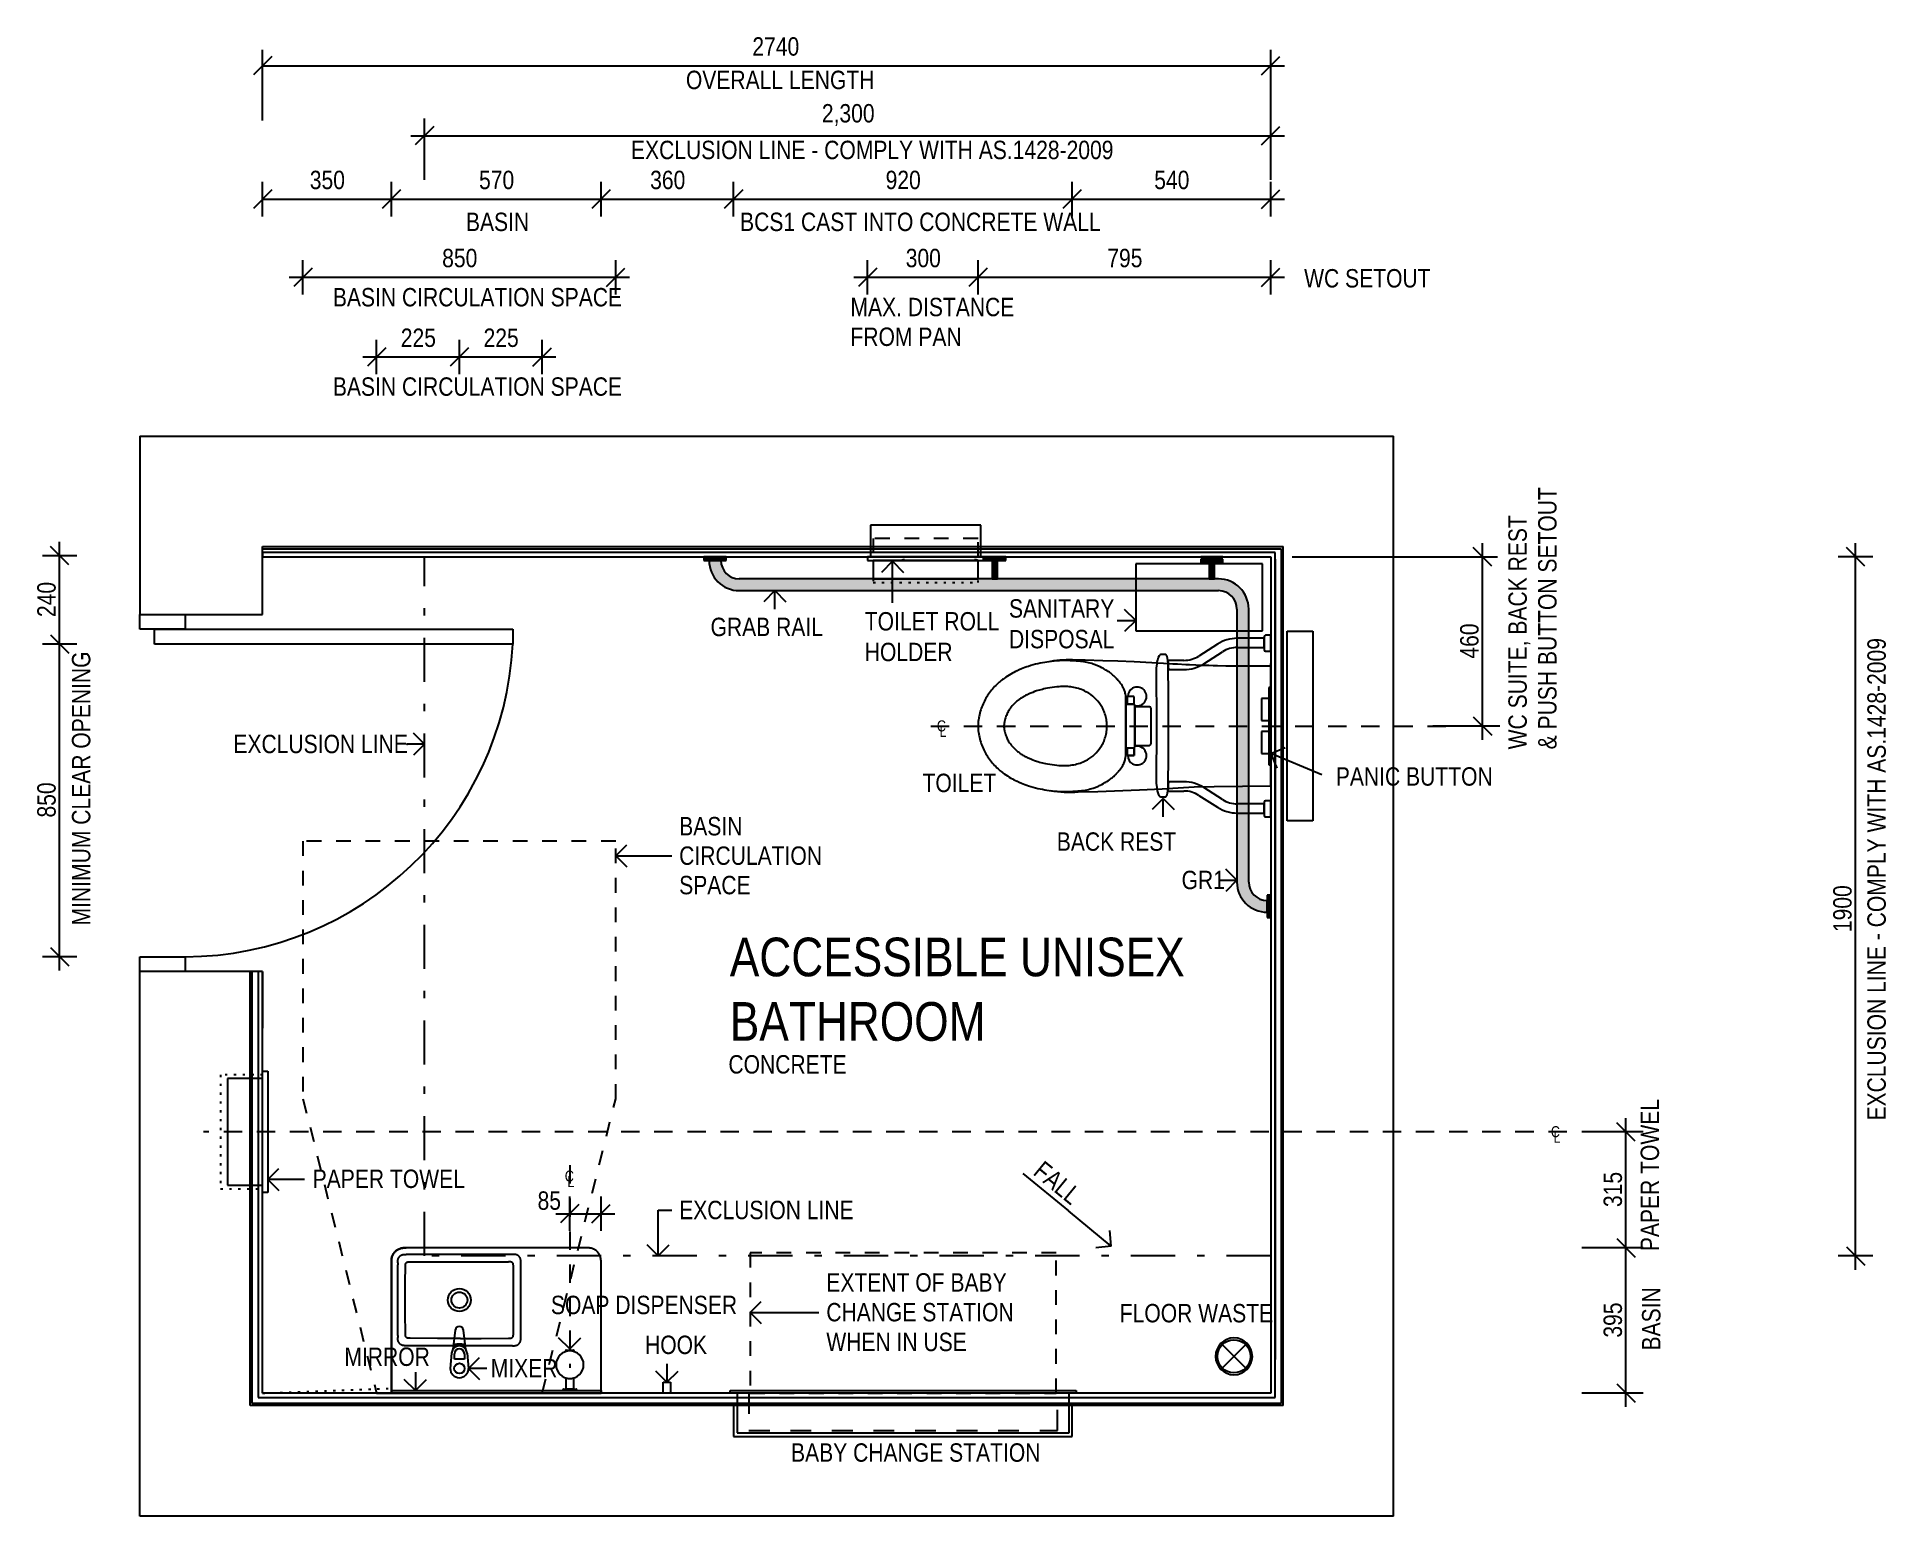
# Model space of a CAD drawing. Extents: x -613 to 4412, y -2607 to 1413.
import ezdxf

# ---------------------------------------------------------------- set-up
doc = ezdxf.new("R2010")
doc.units = 0
doc.header["$LTSCALE"] = 20
doc.header["$MEASUREMENT"] = 0
for name, pattern in [('Below_ Beyond', [1.2, 0.3, -0.9]), ('Centre Line', [13, 6, -3, 1, -3]), ('Demolition Outline', [4.5, 2.5, -2]), ('Extent', [5.644444, 2.822222, -2.822222]), ('Outline Indicative', [1.6, 1, -0.6]), ('Short Dashed', [4, 2, -2])]:
    doc.linetypes.add(name, pattern=pattern)
doc.layers.add('Detail', color=7, linetype='Continuous')
doc.styles.get("Standard").update_dxf_attribs({"font": 'swissc.ttf'})

msp = doc.modelspace()

# ---------------------------------------------------------------- texts
at = {"layer": 'Detail', "linetype": 'Continuous'}
for s, insert, char_height, attachment_point in [('2740', (1331, 1361.3), 50, 7), ('{OVERALL LENGTH}', (1150.5, 1295.7), 49.998, 4), ('{2,300}', (1519.9, 1171.1), 50, 7), ('{EXCLUSION LINE - COMPLY WITH AS.1428-2009}', (1001.2, 1105.4), 49.998, 4), ('{350}', (128.3, 998.5), 50, 7), ('{570}', (588.3, 998.5), 50, 7), ('{360}', (1053.3, 998.5), 50, 7), ('{920}', (1693.2, 998.5), 50, 7), ('{540}', (2423.2, 998.5), 50, 7), ('{BASIN}', (552.7, 910), 50, 4), ('{BCS1 CAST INTO CONCRETE WALL}', (1297.7, 910), 49.998, 4), ('{850}', (488.1, 786.3), 50, 7), ('{300}', (1747.8, 786.3), 50, 7), ('{795}', (2295.6, 786.3), 50, 7), ('{WC SETOUT}', (2830.6, 756.6), 49.998, 4), ('{BASIN CIRCULATION SPACE}', (191.1, 705.2), 49.998, 4), ('{225}', (375.6, 569.7), 50, 7), ('{225}', (600.6, 569.7), 50, 7), ('{BASIN CIRCULATION SPACE}', (191.1, 462.3), 49.998, 4), ('TOILET ROLL \\PHOLDER', (1636.5, -217.3), 49.998, 4), ('SANITARY \\PDISPOSAL', (2028.5, -182.3), 50, 4), ('GRAB RAIL', (1217.4, -190.9), 50, 4), ('{C}', (1832.5, -459.7), 30, 4), ('{EXCLUSION LINE}', (-79.3, -509), 49.999, 4), ('{L}', (1839.7, -474.6), 30, 4), ('TOILET', (1793.5, -614.8), 50, 4), ('PANIC BUTTON', (2916.7, -597.3), 49.998, 4), ('BACK REST', (2158.4, -774.3), 50, 4), ('{GR1}', (2497.5, -878.6), 50, 4), ('CONCRETE', (1266, -1379.7), 50, 4), ('{C}', (3501.1, -1562.6), 30, 4), ('{L}', (3508.4, -1577.5), 30, 4), (' PAPER TOWEL', (120.2, -1690.7), 49.998, 4), ('{C}', (821.2, -1683.2), 30, 4), ('{L}', (828.5, -1698.1), 30, 4), ('{85}', (747.3, -1775.3), 50, 7), ('{EXCLUSION LINE}', (1132.2, -1775.5), 49.999, 4), ('SOAP DISPENSER', (783.6, -2033.6), 49.998, 4), ('FLOOR WASTE', (2329.5, -2055.9), 49.998, 4), ('MIRROR', (222.3, -2174.3), 50, 4), ('HOOK', (1039.4, -2142), 50, 4), ('MIXER', (620, -2205.2), 50, 4), ('BABY CHANGE STATION', (1436.2, -2434.7), 49.998, 4)]:
    msp.add_mtext(s, dxfattribs=dict(at, insert=insert, char_height=char_height, attachment_point=attachment_point))
for s, insert, char_height, attachment_point, line_spacing_factor in [('{MAX. DISTANCE\\PFROM PAN}', (1597.6, 638.1), 49.998, 4, 0.96931), ('{BASIN\\PCIRCULATION\\PSPACE}', (1132.2, -812.5), 49.999, 4, 0.959937), ('{ACCESSIBLE UNISEX\\PBATHROOM}', (1269.8, -1316.7), 104.995, 7, 1.000732), ('EXTENT OF BABY \\PCHANGE STATION \\PWHEN IN USE', (1532.1, -2053.2), 49.999, 4, 0.970084)]:
    msp.add_mtext(s, dxfattribs=dict(at, insert=insert, char_height=char_height, attachment_point=attachment_point, line_spacing_factor=line_spacing_factor))
at = {"layer": 'Detail', "linetype": 'Continuous', "insert": (3451.5, -523.3), "char_height": 49.998, "attachment_point": 4, "rotation": 90, "line_spacing_factor": 0.970084}
msp.add_mtext('{WC SUITE, BACK REST\\P& PUSH BUTTON SETOUT}', dxfattribs=at)
at = {"layer": 'Detail', "linetype": 'Continuous'}
for s, insert, char_height, attachment_point, rotation in [('{240}', (-561.6, -163.7), 50, 7, 90), ('{460}', (3305.3, -276.7), 50, 7, 90), ('{EXCLUSION LINE - COMPLY WITH AS.1428-2009}', (4386.6, -1532), 49.998, 4, 90), ('{MINIMUM CLEAR OPENING}', (-492.7, -1001.8), 49.998, 4, 90), ('{850}', (-561.6, -708.6), 50, 7, 90), ('1900', (4319.1, -1020), 50, 7, 90), ('PAPER TOWEL', (3770.4, -1887.1), 49.998, 4, 90), ('{FALL}', (2091.3, -1677), 50, 7, 320.6197), ('{315}', (3695, -1767.2), 50, 7, 90), ('{BASIN}', (3774.2, -2157), 50, 4, 90), ('{395}', (3695, -2122.1), 50, 7, 90)]:
    msp.add_mtext(s, dxfattribs=dict(at, insert=insert, char_height=char_height, attachment_point=attachment_point, rotation=rotation))

# ---------------------------------------------------------------- hatches: boundary and pattern name
at = {"layer": 'Detail', "linetype": 'Continuous', "lineweight": 5}
for points in [[(1259.6, 0), (1199.6, 0), (1199.6, -10), (1259.6, -10)], [(2647.9, -884, 0.414214), (2729.9, -966), (2729.9, -934, -0.414214), (2679.9, -884), (2679.9, -142, 0.414214), (2597.9, -60), (1829.9, -60), (1295.6, -60, -0.414214), (1245.6, -10), (1213.6, -10, 0.414214), (1295.6, -92), (1829.9, -92), (2597.9, -92, -0.414214), (2647.9, -142)], [(2019.9, 0), (1959.9, 0), (1959.9, -10), (2019.9, -10)], [(1982.4, -10), (1982.4, -60), (1997.4, -60), (1997.4, -10)], [(2609.9, -6), (2549.9, -6), (2549.9, -16), (2609.9, -16)], [(2572.4, -10), (2572.4, -60), (2587.4, -60), (2587.4, -10)], [(2739.9, -980), (2739.9, -920), (2729.9, -920), (2729.9, -980)]]:
    msp.add_hatch(color=256, dxfattribs=at).paths.add_polyline_path(points, flags=0)

# ---------------------------------------------------------------- linework, layer by layer
at = {"layer": 'Detail', "linetype": 'Continuous'}
for p, q in [((25, 1359.7), (-25, 1309.7)), ((0, 1186.2), (0, 1377.7)), ((2714.9, 1309.7), (2764.9, 1359.7)), ((2739.9, 1186.2), (2739.9, 1377.7)), ((0, 1334.7), (2739.9, 1334.7)), ((2739.9, 1334.7), (2777.4, 1334.7)), ((465, 1169.5), (415, 1119.5)), ((440, 1024.5), (440, 1191.4)), ((2714.9, 1119.5), (2764.9, 1169.5)), ((2739.9, 1024.5), (2739.9, 1191.4)), ((402.5, 1144.5), (440, 1144.5)), ((440, 1144.5), (2739.9, 1144.5)), ((2739.9, 1144.5), (2777.4, 1144.5)), ((0, 925.1), (0, 1018.8)), ((350, 925.1), (350, 1018.8)), ((920, 925.1), (920, 1018.8)), ((1279.9, 925.1), (1279.9, 1018.8)), ((2199.9, 925.1), (2199.9, 1018.8)), ((2739.9, 925.1), (2739.9, 1018.8)), ((25, 997), (-25, 947)), ((0, 972), (350, 972)), ((375, 997), (325, 947)), ((350, 972), (920, 972)), ((945, 997), (895, 947)), ((920, 972), (1279.9, 972)), ((1304.9, 997), (1254.9, 947)), ((1279.9, 972), (2199.9, 972)), ((2224.9, 997), (2174.9, 947)), ((2199.9, 972), (2739.9, 972)), ((2714.9, 947), (2764.9, 997)), ((2739.9, 972), (2777.4, 972)), ((109.8, 712.9), (109.8, 806.6)), ((959.8, 712.9), (959.8, 806.6)), ((1644.3, 712.9), (1644.3, 806.6)), ((1944.6, 712.9), (1944.6, 806.6)), ((2739.9, 712.9), (2739.9, 806.6)), ((72.3, 759.8), (109.8, 759.8)), ((134.8, 784.8), (84.8, 734.8)), ((109.8, 759.8), (959.8, 759.8)), ((934.8, 734.8), (984.8, 784.8)), ((959.8, 759.8), (997.3, 759.8)), ((1606.8, 759.8), (1644.3, 759.8)), ((1669.3, 784.8), (1619.3, 734.8)), ((1644.3, 759.8), (1944.6, 759.8)), ((1969.6, 784.8), (1919.6, 734.8)), ((1944.6, 759.8), (2739.9, 759.8)), ((2714.9, 734.8), (2764.9, 784.8)), ((2739.9, 759.8), (2777.4, 759.8)), ((334.8, 568.1), (284.8, 518.1)), ((309.8, 496.3), (309.8, 590)), ((559.8, 568.1), (509.8, 518.1)), ((534.8, 496.3), (534.8, 590)), ((734.8, 518.1), (784.8, 568.1)), ((759.8, 496.3), (759.8, 590)), ((272.3, 543.1), (309.8, 543.1)), ((309.8, 543.1), (534.8, 543.1)), ((534.8, 543.1), (759.8, 543.1)), ((759.8, 543.1), (797.3, 543.1)), ((-334, 328), (-334, -157)), ((-334, 328), (3073.9, 328)), ((3073.9, -2606.9), (3073.9, 328)), ((1951.8, 86), (1651.8, 86)), ((1651.8, 86), (1651.8, 0)), ((1951.8, 0), (1951.8, 86)), ((-504.7, 3), (-598.5, 3)), ((-526.6, -22), (-576.6, 28)), ((-551.6, 3), (-551.6, 40.5)), ((-551.6, -237), (-551.6, 3)), ((0, -157), (0, 28)), ((0, 28), (2773.9, 28)), ((0, 22), (671.9, 22)), ((0, 18), (0, 22)), ((0, 12), (0, 18)), ((12, 12), (0, 12)), ((0, 12), (0, 0)), ((2751.9, 12), (0, 12)), ((0, 0), (2739.9, 0)), ((687.9, 12), (12, 12)), ((671.9, 22), (2767.9, 22)), ((2751.9, 12), (687.9, 12)), ((1259.6, 0), (1199.6, 0)), ((1199.6, 0), (1199.6, -10)), ((1259.6, 0), (1199.6, 0)), ((1199.6, 0), (1199.6, -10)), ((1259.6, -10), (1259.6, 0)), ((1259.6, -10), (1259.6, 0)), ((1959.3, 0), (1644.3, 0)), ((1644.3, 0), (1644.3, -10)), ((1651.8, 0), (1951.8, 0)), ((1959.3, -10), (1959.3, 0)), ((2019.9, 0), (1959.9, 0)), ((1959.9, 0), (1959.9, -10)), ((2019.9, 0), (1959.9, 0)), ((1959.9, 0), (1959.9, -10)), ((2019.9, -10), (2019.9, 0)), ((2019.9, -10), (2019.9, 0)), ((2609.9, 0), (2549.9, 0)), ((2739.9, 0), (2739.9, -2272.9)), ((2751.9, -2284.9), (2751.9, 12)), ((2751.9, -2284.9), (2751.9, 12)), ((2767.9, 22), (2767.9, -2300.9)), ((2773.9, -2306.9), (2773.9, 28)), ((2798.2, 0), (3355.7, 0)), ((3340.3, -25), (3290.3, 25)), ((3315.3, 0), (3315.3, 37.5)), ((3315.3, -460), (3315.3, 0)), ((4376, 0), (4282.2, 0)), ((4354.1, -25), (4304.1, 25)), ((4329.1, 0), (4329.1, 37.5)), ((4329.1, -1899.9), (4329.1, 0)), ((1199.6, -10), (1259.6, -10)), ((1199.6, -10), (1259.6, -10)), ((1245.6, -10), (1213.6, -10)), ((1245.6, -10), (1213.6, -10)), ((1644.3, -10), (1959.3, -10)), ((1944.3, -10), (1659.3, -10)), ((1659.3, -10), (1659.3, -60)), ((1712.1, -12.3), (1682.1, -42.3)), ((1712.1, -125.5), (1712.1, -12.3)), ((1712.1, -12.3), (1742.1, -42.3)), ((1739.9, -8), (1739.9, -6)), ((1739.9, -6), (1739.9, -8)), ((1744.9, -8), (1739.9, -8)), ((1939.9, -8), (1934.9, -8)), ((1939.9, -6), (1939.9, -8)), ((1939.9, -6), (1939.9, -8)), ((1944.3, -60), (1944.3, -10)), ((1959.9, -10), (2019.9, -10)), ((1959.9, -10), (2019.9, -10)), ((1982.4, -10), (1982.4, -60)), ((1997.4, -10), (1982.4, -10)), ((1997.4, -10), (1982.4, -10)), ((1997.4, -60), (1997.4, -10)), ((2372.8, -19.2), (2372.8, -201.2)), ((2717.7, -19.2), (2372.8, -19.2)), ((2609.9, -6), (2549.9, -6)), ((2549.9, -6), (2549.9, -16)), ((2549.9, -16), (2609.9, -16)), ((2572.4, -10), (2572.4, -60)), ((2587.4, -10), (2572.4, -10)), ((2587.4, -60), (2587.4, -10)), ((2609.9, -16), (2609.9, -6)), ((2717.7, -201.2), (2717.7, -19.2)), ((2739.9, -6), (2739.9, -2272.9)), ((2751.9, -6), (2751.9, -2181.9)), ((2751.9, -6), (2751.9, -6)), ((2767.9, -6), (2767.9, -2181.9)), ((1829.9, -60), (1295.6, -60)), ((1295.6, -92), (1829.9, -92)), ((1392, -92), (1362, -122)), ((1392, -142), (1392, -92)), ((1392, -92), (1422, -122)), ((1659.3, -60), (1944.3, -60)), ((2597.9, -60), (1829.9, -60)), ((1829.9, -92), (2597.9, -92)), ((1982.4, -60), (1997.4, -60)), ((2572.4, -60), (2587.4, -60)), ((2372.8, -173.3), (2342.8, -143.3)), ((2647.9, -142), (2647.9, -884)), ((2679.9, -884), (2679.9, -142)), ((-334, -157), (-210, -157)), ((-334, -197), (-334, -157)), ((-334, -157), (-259, -157)), ((-210, -197), (-334, -197)), ((-294, -197), (680, -197)), ((-294, -237), (-294, -197)), ((-259, -157), (-75, -157)), ((-210, -157), (-210, -197)), ((-75, -157), (0, -157)), ((680, -197), (680, -237)), ((2322.8, -173.3), (2372.8, -173.3)), ((2372.8, -173.3), (2342.8, -203.3)), ((-504.7, -237), (-598.5, -237)), ((-576.6, -212), (-526.6, -262)), ((-551.6, -1086.9), (-551.6, -237)), ((680, -237), (-294, -237)), ((2372.8, -201.2), (2717.7, -201.2)), ((2595, -237.2), (2544.3, -269.7)), ((2721.9, -221.5), (2648.9, -221.5)), ((2648.9, -246.5), (2721.9, -246.5)), ((2721.9, -217.2), (2721.9, -252.8)), ((2721.9, -246.5), (2721.9, -221.5)), ((2739.9, -213.2), (2725.9, -213.2)), ((2739.9, -256.8), (2739.9, -213.2)), ((2784.5, -202), (2854.5, -202)), ((2784.5, -718), (2784.5, -202)), ((2854.5, -202), (2854.5, -718)), ((2071.8, -301), (2067, -302.8)), ((2076.6, -299.3), (2071.8, -301)), ((2081.5, -297.7), (2076.6, -299.3)), ((2087.7, -295.7), (2081.5, -297.7)), ((2093.9, -293.9), (2087.7, -295.7)), ((2100.2, -292.2), (2093.9, -293.9)), ((2106.5, -290.7), (2100.2, -292.2)), ((2112.9, -289.3), (2106.5, -290.7)), ((2119.2, -288), (2112.9, -289.3)), ((2125.5, -286.9), (2119.2, -288)), ((2131.7, -285.9), (2125.5, -286.9)), ((2138, -285), (2131.7, -285.9)), ((2141.2, -284.4), (2136.5, -285.2)), ((2144.3, -284.2), (2138, -285)), ((2151.2, -283.4), (2144.3, -284.2)), ((2158.1, -282.8), (2151.2, -283.4)), ((2161.6, -282.6), (2158.1, -282.8)), ((2165.1, -282.4), (2161.6, -282.6)), ((2168.6, -282.2), (2165.1, -282.4)), ((2172.1, -282.1), (2168.6, -282.2)), ((2175.6, -282), (2172.1, -282.1)), ((2179.2, -282), (2175.6, -282)), ((2184.6, -282), (2179.2, -282)), ((2191.4, -282.2), (2184.6, -282)), ((2195.5, -282.3), (2191.4, -282.2)), ((2201.8, -282.6), (2195.5, -282.3)), ((2208.1, -283), (2201.8, -282.6)), ((2212.3, -283.3), (2208.1, -283)), ((2235.3, -281.3), (2209.6, -280.7)), ((2216.5, -283.6), (2212.3, -283.3)), ((2220.8, -283.9), (2216.5, -283.6)), ((2223.8, -284.2), (2220.8, -283.9)), ((2226.9, -284.6), (2223.8, -284.2)), ((2229.5, -284.9), (2226.9, -284.6)), ((2232, -285.3), (2229.5, -284.9)), ((2236.3, -286.1), (2232, -285.3)), ((2283.9, -282.5), (2235.3, -281.3)), ((2240.6, -287), (2236.3, -286.1)), ((2244.9, -288), (2240.6, -287)), ((2249.1, -289.1), (2244.9, -288)), ((2253.3, -290.3), (2249.1, -289.1)), ((2257.5, -291.6), (2253.3, -290.3)), ((2260, -292.4), (2257.5, -291.6)), ((2262.4, -293.3), (2260, -292.4)), ((2264.7, -294.1), (2262.4, -293.3)), ((2266.9, -295), (2264.7, -294.1)), ((2269.2, -296), (2266.9, -295)), ((2271.5, -297), (2269.2, -296)), ((2273.8, -298), (2271.5, -297)), ((2276, -299.1), (2273.8, -298)), ((2280.5, -301.4), (2276, -299.1)), ((2284.9, -303.7), (2280.5, -301.4)), ((2324, -283.9), (2283.9, -282.5)), ((2368.8, -285.8), (2324, -283.9)), ((2417.1, -288.2), (2368.8, -285.8)), ((2448.2, -290), (2417.1, -288.2)), ((2430, -291.1), (2428.8, -303.1)), ((2430.4, -287.4), (2430, -291.1)), ((2438.5, -266.9), (2438.3, -267)), ((2438.7, -266.8), (2438.5, -266.9)), ((2438.8, -266.8), (2438.7, -266.8)), ((2439, -266.7), (2438.8, -266.8)), ((2439.1, -266.5), (2439, -266.7)), ((2439.3, -266.4), (2439.1, -266.5)), ((2439.5, -266.3), (2439.3, -266.4)), ((2439.6, -266.2), (2439.5, -266.3)), ((2439.8, -266.1), (2439.6, -266.2)), ((2439.9, -266), (2439.8, -266.1)), ((2440.1, -266), (2439.9, -266)), ((2440.3, -265.9), (2440.1, -266)), ((2440.4, -265.8), (2440.3, -265.9)), ((2440.6, -265.8), (2440.4, -265.8)), ((2440.8, -265.7), (2440.6, -265.8)), ((2440.9, -265.7), (2440.8, -265.7)), ((2441.1, -265.7), (2440.9, -265.7)), ((2441.2, -265.6), (2441.1, -265.7)), ((2441.4, -265.6), (2441.2, -265.6)), ((2441.5, -265.6), (2441.4, -265.6)), ((2473.4, -291.5), (2448.2, -290)), ((2453.5, -265.6), (2453.2, -265.6)), ((2453.7, -265.7), (2453.5, -265.6)), ((2453.9, -265.7), (2453.7, -265.7)), ((2454, -265.8), (2453.9, -265.7)), ((2454.2, -265.8), (2454, -265.8)), ((2454.3, -265.9), (2454.2, -265.8)), ((2454.5, -265.9), (2454.3, -265.9)), ((2454.6, -266), (2454.5, -265.9)), ((2454.8, -266.1), (2454.6, -266)), ((2454.9, -266.1), (2454.8, -266.1)), ((2455.1, -266.2), (2454.9, -266.1)), ((2455.2, -266.3), (2455.1, -266.2)), ((2455.4, -266.4), (2455.2, -266.3)), ((2455.5, -266.5), (2455.4, -266.4)), ((2455.6, -266.6), (2455.5, -266.5)), ((2455.8, -266.7), (2455.6, -266.6)), ((2455.9, -266.9), (2455.8, -266.7)), ((2456, -267), (2455.9, -266.9)), ((2456.2, -267.1), (2456, -267)), ((2456.3, -267.3), (2456.2, -267.1)), ((2456.4, -267.4), (2456.3, -267.3)), ((2456.6, -267.6), (2456.4, -267.4)), ((2456.7, -267.8), (2456.6, -267.6)), ((2456.9, -268), (2456.7, -267.8)), ((2457, -268.2), (2456.9, -268)), ((2457.1, -268.4), (2457, -268.2)), ((2457.3, -268.7), (2457.1, -268.4)), ((2457.5, -269.1), (2457.3, -268.7)), ((2457.6, -269.4), (2457.5, -269.1)), ((2457.8, -269.7), (2457.6, -269.4)), ((2457.9, -270), (2457.8, -269.7)), ((2458, -270.3), (2457.9, -270)), ((2458.1, -270.6), (2458, -270.3)), ((2458.2, -270.9), (2458.1, -270.6)), ((2458.3, -271.2), (2458.2, -270.9)), ((2458.4, -271.5), (2458.3, -271.2)), ((2458.5, -271.9), (2458.4, -271.5)), ((2458.7, -272.5), (2458.5, -271.9)), ((2458.8, -273), (2458.7, -272.5)), ((2458.9, -273.6), (2458.8, -273)), ((2459, -274.2), (2458.9, -273.6)), ((2459.2, -274.8), (2459, -274.2)), ((2459.3, -275.5), (2459.2, -274.8)), ((2459.5, -276.4), (2459.3, -275.5)), ((2459.6, -277.3), (2459.5, -276.4)), ((2459.7, -278.2), (2459.6, -277.3)), ((2459.9, -279.1), (2459.7, -278.2)), ((2460, -280.1), (2459.9, -279.1)), ((2460.1, -281.1), (2460, -280.1)), ((2460.2, -282.1), (2460.1, -281.1)), ((2460.4, -283.2), (2460.2, -282.1)), ((2503.9, -281.5), (2460.3, -281.5)), ((2460.3, -281.5), (2460.3, -282.1)), ((2460.3, -282.1), (2460.4, -283.2)), ((2460.4, -283.2), (2460.6, -284.3)), ((2460.5, -284.3), (2460.4, -283.2)), ((2460.6, -285.5), (2460.5, -284.3)), ((2460.6, -284.3), (2460.7, -285.5)), ((2460.7, -286.6), (2460.6, -285.5)), ((2460.7, -285.5), (2460.8, -286.6)), ((2460.8, -288.4), (2460.7, -286.6)), ((2460.8, -286.6), (2460.9, -288.4)), ((2460.9, -290.2), (2460.8, -288.4)), ((2460.9, -288.4), (2461, -290.2)), ((2461, -292.1), (2460.9, -290.2)), ((2461, -290.2), (2461.1, -292.1)), ((2461.2, -294.1), (2461, -292.1)), ((2461.1, -292.1), (2461.2, -294.1)), ((2461.2, -294.1), (2461.3, -296)), ((2461.2, -296), (2461.2, -294.1)), ((2461.3, -298), (2461.2, -296)), ((2461.3, -296), (2461.4, -298)), ((2461.4, -300.1), (2461.3, -298)), ((2461.4, -298), (2461.5, -300.1)), ((2461.4, -302.1), (2461.4, -300.1)), ((2461.5, -300.1), (2461.5, -302.1)), ((2486, -292.2), (2473.4, -291.5)), ((2509.1, -293.3), (2486, -292.2)), ((2518.6, -293.8), (2509.1, -293.3)), ((2535.9, -294.5), (2518.6, -293.8)), ((2548.2, -295), (2535.9, -294.5)), ((2559.9, -295.4), (2548.2, -295)), ((2557.7, -290.7), (2608.5, -258.3)), ((2571.7, -295.8), (2559.9, -295.4)), ((2583.5, -296.1), (2571.7, -295.8)), ((2595.4, -296.4), (2583.5, -296.1)), ((2618, -296.8), (2595.4, -296.4)), ((2637.8, -297.1), (2618, -296.8)), ((2638.1, -297.1), (2637.8, -297.1)), ((2645.2, -297.2), (2638.1, -297.1)), ((2670.1, -297.4), (2645.2, -297.2)), ((2701.2, -297.5), (2670.1, -297.4)), ((2739.9, -297.6), (2701.2, -297.5)), ((2725.9, -256.8), (2739.9, -256.8)), ((2739.9, -610), (2739.9, -290)), ((2739.9, -385.2), (2739.9, -297.6)), ((1992.4, -349.8), (1989.4, -352.9)), ((1995.5, -346.8), (1992.4, -349.8)), ((1998.7, -343.8), (1995.5, -346.8)), ((2001.9, -341), (1998.7, -343.8)), ((2004.7, -338.5), (2001.9, -341)), ((2007.6, -336.2), (2004.7, -338.5)), ((2010.5, -333.9), (2007.6, -336.2)), ((2012.8, -332.2), (2010.5, -333.9)), ((2015, -330.6), (2012.8, -332.2)), ((2019.5, -327.4), (2015, -330.6)), ((2024.2, -324.4), (2019.5, -327.4)), ((2028.8, -321.5), (2024.2, -324.4)), ((2033.6, -318.7), (2028.8, -321.5)), ((2037.8, -316.3), (2033.6, -318.7)), ((2042, -314.1), (2037.8, -316.3)), ((2046.3, -311.9), (2042, -314.1)), ((2050.6, -309.8), (2046.3, -311.9)), ((2053.5, -308.5), (2050.6, -309.8)), ((2056.4, -307.2), (2053.5, -308.5)), ((2062.2, -304.7), (2056.4, -307.2)), ((2067, -302.8), (2062.2, -304.7)), ((2289.3, -306.2), (2284.9, -303.7)), ((2292, -307.7), (2289.3, -306.2)), ((2294.6, -309.4), (2292, -307.7)), ((2298.1, -311.6), (2294.6, -309.4)), ((2301.5, -313.9), (2298.1, -311.6)), ((2304.8, -316.4), (2301.5, -313.9)), ((2331.7, -343.9), (2331.4, -343.4)), ((2333.9, -346.9), (2331.7, -343.9)), ((2335.9, -350), (2333.9, -346.9)), ((2337.7, -353.1), (2335.9, -350)), ((2428.8, -303.1), (2429.7, -460)), ((2461.5, -304.2), (2461.4, -302.1)), ((2461.5, -302.1), (2461.6, -304.2)), ((2461.5, -306.3), (2461.5, -304.2)), ((2461.5, -308.4), (2461.5, -306.3)), ((2461.5, -327.2), (2461.5, -308.4)), ((2461.6, -346), (2461.5, -327.2)), ((2461.6, -304.2), (2461.6, -306.3)), ((2461.6, -306.3), (2461.6, -306.5)), ((2461.6, -306.5), (2503.9, -306.5)), ((2461.6, -364.9), (2461.6, -346)), ((1958.1, -399.6), (1956.3, -403.8)), ((1959.8, -395.7), (1958.1, -399.6)), ((1961.7, -391.9), (1959.8, -395.7)), ((1963.7, -388.1), (1961.7, -391.9)), ((1965.8, -384.4), (1963.7, -388.1)), ((1967.9, -380.7), (1965.8, -384.4)), ((1970.3, -376.9), (1967.9, -380.7)), ((1972.8, -373.2), (1970.3, -376.9)), ((1975.3, -369.6), (1972.8, -373.2)), ((1978, -366.1), (1975.3, -369.6)), ((1980.7, -362.7), (1978, -366.1)), ((1983.5, -359.4), (1980.7, -362.7)), ((1986.4, -356.1), (1983.5, -359.4)), ((1989.4, -352.9), (1986.4, -356.1)), ((2042.3, -399.6), (2039.6, -402.4)), ((2045.1, -396.9), (2042.3, -399.6)), ((2048, -394.2), (2045.1, -396.9)), ((2049.9, -392.7), (2048, -394.2)), ((2051.8, -391.1), (2049.9, -392.7)), ((2053.8, -389.6), (2051.8, -391.1)), ((2055.8, -388.1), (2053.8, -389.6)), ((2057.8, -386.7), (2055.8, -388.1)), ((2059.9, -385.2), (2057.8, -386.7)), ((2062, -383.8), (2059.9, -385.2)), ((2064.2, -382.5), (2062, -383.8)), ((2066.4, -381.1), (2064.2, -382.5)), ((2068.6, -379.8), (2066.4, -381.1)), ((2070.9, -378.5), (2068.6, -379.8)), ((2073.2, -377.3), (2070.9, -378.5)), ((2075.6, -376.1), (2073.2, -377.3)), ((2078, -374.9), (2075.6, -376.1)), ((2080.4, -373.7), (2078, -374.9)), ((2082.9, -372.6), (2080.4, -373.7)), ((2085.3, -371.5), (2082.9, -372.6)), ((2087.8, -370.4), (2085.3, -371.5)), ((2092.9, -368.4), (2087.8, -370.4)), ((2098.1, -366.5), (2092.9, -368.4)), ((2103.3, -364.7), (2098.1, -366.5)), ((2107.2, -363.4), (2103.3, -364.7)), ((2111.2, -362.3), (2107.2, -363.4)), ((2115.2, -361.2), (2111.2, -362.3)), ((2119.2, -360.2), (2115.2, -361.2)), ((2123.2, -359.2), (2119.2, -360.2)), ((2127.3, -358.3), (2123.2, -359.2)), ((2133.5, -357.1), (2127.3, -358.3)), ((2139.9, -356), (2133.5, -357.1)), ((2146.2, -355), (2139.9, -356)), ((2152.6, -354.2), (2146.2, -355)), ((2158.1, -353.6), (2152.6, -354.2)), ((2163.5, -353.1), (2158.1, -353.6)), ((2168.8, -352.8), (2163.5, -353.1)), ((2174, -352.6), (2168.8, -352.8)), ((2179.2, -352.5), (2174, -352.6)), ((2339.2, -355.8), (2337.7, -353.1)), ((2346, -383.1), (2345.7, -377)), ((2346, -400.3), (2346, -383.1)), ((2346, -529.4), (2346, -400.3)), ((2346, -400.5), (2346, -519.5)), ((2367.9, -400.5), (2346, -400.5)), ((2349.3, -380.6), (2349.3, -399.3)), ((2349.3, -399.3), (2349.3, -399.6)), ((2349.3, -399.6), (2349.4, -399.8)), ((2349.4, -399.8), (2349.5, -400)), ((2349.5, -400), (2349.7, -400.2)), ((2349.7, -400.2), (2349.9, -400.2)), ((2349.9, -400.2), (2350.3, -400.3)), ((2364.9, -379.6), (2350.3, -379.6)), ((2350.3, -400.3), (2354.1, -400.3)), ((2354.1, -379.6), (2351.3, -379.6)), ((2367.4, -379.6), (2354.1, -379.6)), ((2354.1, -400.3), (2367.4, -400.3)), ((2367.4, -379.6), (2364.9, -379.6)), ((2367.5, -379.6), (2367.4, -379.6)), ((2367.5, -379.6), (2367.4, -379.6)), ((2367.4, -400.3), (2367.5, -400.3)), ((2367.8, -379.7), (2367.5, -379.6)), ((2367.8, -379.7), (2367.5, -379.6)), ((2367.5, -400.3), (2367.8, -400.2)), ((2368, -379.7), (2367.8, -379.7)), ((2368, -379.7), (2367.8, -379.7)), ((2367.8, -400.2), (2368, -400.1)), ((2368.2, -380), (2368, -379.7)), ((2368.2, -380), (2368, -379.7)), ((2368, -400.1), (2368.2, -399.9)), ((2368.3, -380.2), (2368.2, -380)), ((2368.3, -380.2), (2368.2, -380)), ((2368.2, -399.9), (2368.3, -399.7)), ((2368.3, -380.3), (2368.3, -380.2)), ((2368.3, -380.3), (2368.3, -380.2)), ((2368.4, -380.6), (2368.3, -380.3)), ((2368.4, -380.6), (2368.3, -380.3)), ((2368.3, -399.6), (2368.4, -399.3)), ((2368.3, -399.6), (2368.4, -399.3)), ((2368.3, -399.7), (2368.3, -399.6)), ((2368.3, -399.7), (2368.3, -399.6)), ((2368.3, -399.8), (2368.3, -399.7)), ((2368.3, -400.5), (2368.3, -399.8)), ((2368.4, -399.3), (2368.4, -380.6)), ((2368.4, -399.3), (2368.4, -380.6)), ((2461.6, -383.7), (2461.6, -364.9)), ((2461.6, -402.5), (2461.6, -383.7)), ((2739.9, -385.2), (2714.9, -385.2)), ((2714.9, -385.2), (2714.9, -445.2)), ((2739.9, -355), (2734.9, -355)), ((2734.9, -355), (2734.9, -565)), ((2739.9, -565), (2739.9, -355)), ((2739.9, -622.4), (2739.9, -385.2)), ((2739.9, -445.2), (2739.9, -385.2)), ((1944.6, -451.5), (1944.4, -455.7)), ((1945, -447.4), (1944.6, -451.5)), ((1945.5, -443.2), (1945, -447.4)), ((1946.1, -439.2), (1945.5, -443.2)), ((1946.6, -436.8), (1946.1, -439.2)), ((1947, -434.4), (1946.6, -436.8)), ((1948.1, -429.7), (1947, -434.4)), ((1949.2, -425.1), (1948.1, -429.7)), ((1950.5, -420.5), (1949.2, -425.1)), ((1951.8, -416.2), (1950.5, -420.5)), ((1953.2, -412.1), (1951.8, -416.2)), ((1954.7, -407.9), (1953.2, -412.1)), ((1956.3, -403.8), (1954.7, -407.9)), ((2015.6, -451.1), (2015.2, -454.3)), ((2015.9, -449.4), (2015.6, -451.1)), ((2016.3, -447.6), (2015.9, -449.4)), ((2017.2, -444), (2016.3, -447.6)), ((2018.2, -440.3), (2017.2, -444)), ((2019.1, -437.2), (2018.2, -440.3)), ((2020.2, -434.1), (2019.1, -437.2)), ((2021.3, -431.1), (2020.2, -434.1)), ((2022.5, -428.2), (2021.3, -431.1)), ((2023.8, -425.4), (2022.5, -428.2)), ((2025.1, -422.7), (2023.8, -425.4)), ((2026.5, -420.1), (2025.1, -422.7)), ((2028.1, -417.5), (2026.5, -420.1)), ((2030, -414.4), (2028.1, -417.5)), ((2032.2, -411.3), (2030, -414.4)), ((2034.5, -408.3), (2032.2, -411.3)), ((2037, -405.3), (2034.5, -408.3)), ((2039.6, -402.4), (2037, -405.3)), ((2282.3, -410.6), (2280.6, -407.5)), ((2284, -413.7), (2282.3, -410.6)), ((2285.5, -416.9), (2284, -413.7)), ((2286.8, -420.1), (2285.5, -416.9)), ((2288.1, -423.4), (2286.8, -420.1)), ((2289.4, -427.1), (2288.1, -423.4)), ((2290.5, -430.8), (2289.4, -427.1)), ((2291.5, -434.6), (2290.5, -430.8)), ((2292.4, -438.4), (2291.5, -434.6)), ((2293.1, -442.2), (2292.4, -438.4)), ((2293.7, -446.1), (2293.1, -442.2)), ((2294.2, -450), (2293.7, -446.1)), ((2370.7, -404.4), (2370.7, -403.3)), ((2370.7, -407.5), (2370.7, -403.5)), ((2370.7, -407.5), (2370.7, -460)), ((2409.9, -407.5), (2370.7, -407.5)), ((2370.7, -460), (2370.7, -407.5)), ((2414.9, -460), (2414.9, -412.5)), ((2461.7, -421.3), (2461.6, -402.5)), ((2461.7, -440.2), (2461.7, -421.3)), ((2461.7, -459), (2461.7, -440.2)), ((2714.9, -445.2), (2739.9, -445.2)), ((3290.3, -435), (3340.3, -485)), ((440, -509.5), (410, -479.5)), ((1944.4, -455.7), (1944.3, -457.9)), ((1944.3, -457.9), (1944.3, -460)), ((1944.3, -460), (1944.3, -462.1)), ((1944.3, -462.1), (1944.4, -464.2)), ((1944.4, -464.2), (1944.6, -468.4)), ((1944.6, -468.4), (1945, -472.6)), ((1945, -472.6), (1945.5, -476.7)), ((1945.5, -476.7), (1946.1, -480.8)), ((1946.1, -480.8), (1946.6, -483.2)), ((1946.6, -483.2), (1947, -485.6)), ((1947, -485.6), (1948.1, -490.3)), ((1948.1, -490.3), (1949.2, -494.9)), ((1949.2, -494.9), (1950.5, -499.5)), ((1950.5, -499.5), (1951.8, -503.7)), ((2014.9, -457.2), (2014.8, -458.6)), ((2014.8, -458.6), (2014.8, -460)), ((2014.8, -460), (2014.8, -461.3)), ((2014.8, -461.3), (2014.9, -462.6)), ((2015, -455.8), (2014.9, -457.2)), ((2014.9, -462.6), (2015.1, -465.3)), ((2015.2, -454.3), (2015, -455.8)), ((2015.1, -465.3), (2015.5, -467.9)), ((2015.5, -467.9), (2015.8, -469.9)), ((2015.8, -469.9), (2016.2, -471.8)), ((2016.2, -471.8), (2016.6, -473.8)), ((2016.6, -473.8), (2017.1, -475.8)), ((2017.1, -475.8), (2018.2, -479.7)), ((2018.2, -479.7), (2019.1, -482.8)), ((2019.1, -482.8), (2020.2, -485.9)), ((2020.2, -485.9), (2021.3, -488.9)), ((2021.3, -488.9), (2022.5, -491.7)), ((2022.5, -491.7), (2023.8, -494.5)), ((2023.8, -494.5), (2025.1, -497.2)), ((2025.1, -497.2), (2026.5, -499.9)), ((2026.5, -499.9), (2028.1, -502.5)), ((2028.1, -502.5), (2030, -505.6)), ((2285.5, -503.1), (2286.8, -499.8)), ((2286.8, -499.8), (2288.1, -496.5)), ((2288.1, -496.5), (2289.4, -492.9)), ((2289.4, -492.9), (2290.5, -489.2)), ((2290.5, -489.2), (2291.5, -485.4)), ((2291.5, -485.4), (2292.4, -481.6)), ((2292.4, -481.6), (2293.1, -477.8)), ((2293.1, -477.8), (2293.7, -473.9)), ((2293.7, -473.9), (2294.2, -470)), ((2370.7, -460), (2370.7, -512.5)), ((2370.7, -516.4), (2370.7, -460)), ((2414.9, -507.5), (2414.9, -460)), ((2429.7, -460), (2428.8, -614.9)), ((2461.6, -515.4), (2461.7, -496.6)), ((2461.7, -477.8), (2461.7, -459)), ((2461.7, -496.6), (2461.7, -477.8)), ((2739.9, -474.8), (2714.9, -474.8)), ((2714.9, -474.8), (2714.9, -534.8)), ((2739.9, -534.8), (2739.9, -474.8)), ((3362.2, -460), (3180.3, -460)), ((3315.3, -497.5), (3315.3, -460)), ((440, -509.5), (393.2, -509.5)), ((440, -509.5), (410, -539.5)), ((1951.8, -503.7), (1953.2, -507.9)), ((1953.2, -507.9), (1954.7, -512)), ((1954.7, -512), (1956.3, -516.2)), ((1956.3, -516.2), (1958.1, -520.3)), ((1958.1, -520.3), (1959.8, -524.2)), ((1959.8, -524.2), (1961.7, -528.1)), ((1961.7, -528.1), (1963.7, -531.8)), ((1963.7, -531.8), (1965.8, -535.6)), ((1965.8, -535.6), (1967.9, -539.3)), ((1967.9, -539.3), (1970.3, -543)), ((1970.3, -543), (1972.8, -546.7)), ((1972.8, -546.7), (1975.3, -550.3)), ((1975.3, -550.3), (1978, -553.8)), ((2030, -505.6), (2032.2, -508.6)), ((2032.2, -508.6), (2034.5, -511.6)), ((2034.5, -511.6), (2037, -514.6)), ((2037, -514.6), (2039.6, -517.5)), ((2039.6, -517.5), (2042.3, -520.3)), ((2042.3, -520.3), (2045.1, -523.1)), ((2045.1, -523.1), (2048, -525.7)), ((2048, -525.7), (2049.9, -527.3)), ((2049.9, -527.3), (2051.8, -528.8)), ((2051.8, -528.8), (2053.8, -530.3)), ((2053.8, -530.3), (2055.8, -531.8)), ((2055.8, -531.8), (2057.8, -533.3)), ((2057.8, -533.3), (2059.9, -534.7)), ((2059.9, -534.7), (2062, -536.1)), ((2062, -536.1), (2064.2, -537.5)), ((2064.2, -537.5), (2066.4, -538.8)), ((2066.4, -538.8), (2068.6, -540.1)), ((2068.6, -540.1), (2070.9, -541.4)), ((2070.9, -541.4), (2073.2, -542.7)), ((2073.2, -542.7), (2075.6, -543.9)), ((2075.6, -543.9), (2078, -545.1)), ((2078, -545.1), (2080.4, -546.2)), ((2080.4, -546.2), (2082.9, -547.4)), ((2082.9, -547.4), (2085.3, -548.5)), ((2085.3, -548.5), (2087.8, -549.5)), ((2087.8, -549.5), (2092.9, -551.6)), ((2092.9, -551.6), (2098.1, -553.5)), ((2280.6, -512.5), (2282.3, -509.4)), ((2282.3, -509.4), (2284, -506.3)), ((2284, -506.3), (2285.5, -503.1)), ((2346, -519.5), (2367.9, -519.5)), ((2349.3, -520.7), (2349.3, -539.3)), ((2349.3, -539.3), (2349.3, -539.7)), ((2349.3, -539.7), (2349.3, -539.8)), ((2349.3, -539.8), (2349.4, -540.1)), ((2349.4, -540.1), (2349.6, -540.2)), ((2349.6, -540.2), (2349.8, -540.3)), ((2349.8, -540.3), (2350.1, -540.3)), ((2350.1, -540.3), (2350.3, -540.3)), ((2367.4, -519.7), (2350.3, -519.7)), ((2350.3, -540.3), (2354.1, -540.3)), ((2354.1, -540.3), (2351.3, -540.3)), ((2367.4, -540.3), (2354.1, -540.3)), ((2354.1, -540.3), (2367.4, -540.3)), ((2367.5, -519.7), (2367.4, -519.7)), ((2367.5, -540.3), (2367.4, -540.3)), ((2367.4, -540.3), (2367.5, -540.3)), ((2367.8, -519.8), (2367.5, -519.7)), ((2367.8, -540.3), (2367.5, -540.3)), ((2367.5, -540.3), (2367.8, -540.3)), ((2368, -519.8), (2367.8, -519.8)), ((2368, -540.2), (2367.8, -540.3)), ((2367.8, -540.3), (2368, -540.2)), ((2368.2, -520.1), (2368, -519.8)), ((2368.2, -540), (2368, -540.2)), ((2368, -540.2), (2368.2, -540)), ((2368.3, -520.3), (2368.2, -520.1)), ((2368.3, -539.8), (2368.2, -540)), ((2368.2, -540), (2368.3, -539.8)), ((2368.3, -519.4), (2368.3, -520.2)), ((2368.3, -520.2), (2368.3, -520.3)), ((2368.3, -520.3), (2368.3, -520.4)), ((2368.3, -520.4), (2368.3, -520.3)), ((2368.3, -520.4), (2368.4, -520.7)), ((2368.4, -520.7), (2368.3, -520.4)), ((2368.4, -539.3), (2368.3, -539.6)), ((2368.3, -539.6), (2368.4, -539.3)), ((2368.3, -539.6), (2368.3, -539.8)), ((2368.3, -539.8), (2368.3, -539.6)), ((2368.4, -520.7), (2368.4, -539.3)), ((2368.4, -539.3), (2368.4, -520.7)), ((2370.7, -512.5), (2409.9, -512.5)), ((2370.7, -515.6), (2370.7, -516.6)), ((2461.6, -534.3), (2461.6, -515.4)), ((2461.6, -553.1), (2461.6, -534.3)), ((2714.9, -534.8), (2739.9, -534.8)), ((2739.9, -534.8), (2779.1, -518.6)), ((2878.5, -592.2), (2739.9, -534.8)), ((2739.9, -534.8), (2756.2, -574)), ((1978, -553.8), (1980.7, -557.3)), ((1980.7, -557.3), (1983.5, -560.6)), ((1983.5, -560.6), (1986.4, -563.9)), ((1986.4, -563.9), (1989.4, -567.1)), ((1989.4, -567.1), (1992.4, -570.2)), ((1992.4, -570.2), (1995.5, -573.2)), ((1995.5, -573.2), (1998.7, -576.1)), ((1998.7, -576.1), (2001.9, -579)), ((2001.9, -579), (2004.7, -581.4)), ((2004.7, -581.4), (2007.6, -583.8)), ((2007.6, -583.8), (2010.5, -586)), ((2010.5, -586), (2012.8, -587.7)), ((2012.8, -587.7), (2015, -589.4)), ((2015, -589.4), (2019.5, -592.5)), ((2019.5, -592.5), (2024.2, -595.6)), ((2024.2, -595.6), (2028.8, -598.5)), ((2028.8, -598.5), (2033.6, -601.3)), ((2033.6, -601.3), (2037.8, -603.6)), ((2098.1, -553.5), (2103.3, -555.3)), ((2103.3, -555.3), (2107.2, -556.5)), ((2107.2, -556.5), (2111.2, -557.7)), ((2111.2, -557.7), (2115.2, -558.8)), ((2115.2, -558.8), (2119.2, -559.8)), ((2119.2, -559.8), (2123.2, -560.8)), ((2123.2, -560.8), (2127.3, -561.6)), ((2127.3, -561.6), (2133.5, -562.9)), ((2133.5, -562.9), (2139.9, -564)), ((2139.9, -564), (2146.2, -564.9)), ((2146.2, -564.9), (2152.6, -565.8)), ((2152.6, -565.8), (2158.1, -566.4)), ((2158.1, -566.4), (2163.5, -566.8)), ((2163.5, -566.8), (2168.8, -567.2)), ((2168.8, -567.2), (2174, -567.4)), ((2174, -567.4), (2179.2, -567.5)), ((2179.2, -567.5), (2180.8, -567.5)), ((2317.5, -592.6), (2320.4, -589.5)), ((2320.4, -589.5), (2320.9, -589.1)), ((2331.4, -576.6), (2331.7, -576.1)), ((2331.7, -576.1), (2333.9, -573)), ((2333.9, -573), (2335.9, -570)), ((2335.9, -570), (2337.7, -566.8)), ((2337.7, -566.8), (2339.2, -564.2)), ((2461.5, -590.7), (2461.6, -571.9)), ((2461.5, -609.6), (2461.5, -590.7)), ((2461.6, -571.9), (2461.6, -553.1)), ((2734.9, -565), (2739.9, -565)), ((2037.8, -603.6), (2042, -605.9)), ((2042, -605.9), (2046.3, -608)), ((2046.3, -608), (2050.6, -610.1)), ((2050.6, -610.1), (2053.5, -611.5)), ((2053.5, -611.5), (2056.4, -612.7)), ((2056.4, -612.7), (2062.2, -615.2)), ((2062.2, -615.2), (2067, -617.1)), ((2067, -617.1), (2071.8, -618.9)), ((2071.8, -618.9), (2076.6, -620.7)), ((2076.6, -620.7), (2081.5, -622.3)), ((2081.5, -622.3), (2087.7, -624.2)), ((2087.7, -624.2), (2093.9, -626.1)), ((2093.9, -626.1), (2100.2, -627.7)), ((2100.2, -627.7), (2106.5, -629.3)), ((2106.5, -629.3), (2112.9, -630.6)), ((2112.9, -630.6), (2119.2, -631.9)), ((2119.2, -631.9), (2125.5, -633)), ((2125.5, -633), (2131.7, -634)), ((2131.7, -634), (2138, -635)), ((2138, -635), (2144.3, -635.8)), ((2144.3, -635.8), (2151.2, -636.5)), ((2151.2, -636.5), (2158.1, -637.1)), ((2158.1, -637.1), (2161.6, -637.4)), ((2161.6, -637.4), (2165.1, -637.6)), ((2165.1, -637.6), (2168.6, -637.7)), ((2168.6, -637.7), (2172.1, -637.9)), ((2172.1, -637.9), (2175.6, -637.9)), ((2175.6, -637.9), (2179.2, -638)), ((2179.2, -638), (2184.6, -637.9)), ((2184.6, -637.9), (2191.4, -637.8)), ((2191.4, -637.8), (2195.5, -637.6)), ((2195.5, -637.6), (2201.8, -637.3)), ((2201.8, -637.3), (2208.1, -637)), ((2208.1, -637), (2212.3, -636.7)), ((2212.3, -636.7), (2216.5, -636.4)), ((2216.5, -636.4), (2220.8, -636)), ((2216.8, -639.1), (2270.1, -637.8)), ((2220.8, -636), (2223.8, -635.7)), ((2223.8, -635.7), (2226.9, -635.4)), ((2226.9, -635.4), (2229.5, -635)), ((2229.5, -635), (2232, -634.7)), ((2232, -634.7), (2236.3, -633.9)), ((2236.3, -633.9), (2240.6, -633)), ((2240.6, -633), (2244.9, -632)), ((2244.9, -632), (2249.1, -630.9)), ((2249.1, -630.9), (2253.3, -629.7)), ((2253.3, -629.7), (2257.5, -628.4)), ((2257.5, -628.4), (2260, -627.5)), ((2260, -627.5), (2262.4, -626.7)), ((2262.4, -626.7), (2264.7, -625.8)), ((2264.7, -625.8), (2266.9, -624.9)), ((2266.9, -624.9), (2269.2, -624)), ((2269.2, -624), (2271.5, -623)), ((2270.1, -637.8), (2382.9, -633.5)), ((2271.5, -623), (2273.8, -621.9)), ((2273.8, -621.9), (2276, -620.8)), ((2276, -620.8), (2280.5, -618.6)), ((2280.5, -618.6), (2284.9, -616.2)), ((2284.9, -616.2), (2289.3, -613.8)), ((2289.3, -613.8), (2292, -612.2)), ((2292, -612.2), (2294.6, -610.6)), ((2294.6, -610.6), (2298.1, -608.4)), ((2298.1, -608.4), (2301.5, -606)), ((2301.5, -606), (2304.8, -603.6)), ((2382.9, -633.5), (2444.7, -630.2)), ((2428.8, -614.9), (2430, -626.8)), ((2430, -626.8), (2431.5, -636.1)), ((2431.5, -636.1), (2433.1, -641.3)), ((2433.1, -641.3), (2435.1, -646.6)), ((2444.7, -630.2), (2531.6, -625.6)), ((2453.2, -652.4), (2453.5, -652.3)), ((2453.5, -652.3), (2453.7, -652.3)), ((2453.7, -652.3), (2453.9, -652.2)), ((2453.9, -652.2), (2454, -652.2)), ((2454, -652.2), (2454.2, -652.1)), ((2454.2, -652.1), (2454.3, -652.1)), ((2454.3, -652.1), (2454.5, -652)), ((2454.5, -652), (2454.6, -652)), ((2454.6, -652), (2454.8, -651.9)), ((2454.8, -651.9), (2454.9, -651.8)), ((2454.9, -651.8), (2455.1, -651.7)), ((2455.1, -651.7), (2455.2, -651.6)), ((2455.2, -651.6), (2455.4, -651.6)), ((2455.4, -651.6), (2455.5, -651.5)), ((2455.5, -651.5), (2455.6, -651.3)), ((2455.6, -651.3), (2455.8, -651.2)), ((2455.8, -651.2), (2455.9, -651.1)), ((2455.9, -651.1), (2456, -651)), ((2456, -651), (2456.2, -650.8)), ((2456.2, -650.8), (2456.3, -650.7)), ((2456.3, -650.7), (2456.4, -650.6)), ((2456.4, -650.6), (2456.6, -650.4)), ((2456.6, -650.4), (2456.7, -650.2)), ((2456.7, -650.2), (2456.9, -650)), ((2456.9, -650), (2457, -649.8)), ((2457, -649.8), (2457.1, -649.6)), ((2457.1, -649.6), (2457.3, -649.2)), ((2457.3, -649.2), (2457.5, -648.9)), ((2457.5, -648.9), (2457.6, -648.6)), ((2457.6, -648.6), (2457.8, -648.2)), ((2457.8, -648.2), (2457.9, -647.9)), ((2457.9, -647.9), (2458, -647.7)), ((2458, -647.7), (2458.1, -647.4)), ((2458.1, -647.4), (2458.2, -647.1)), ((2458.2, -647.1), (2458.3, -646.7)), ((2458.3, -646.7), (2458.4, -646.4)), ((2458.4, -646.4), (2458.5, -646.1)), ((2458.5, -646.1), (2458.7, -645.5)), ((2458.7, -645.5), (2458.8, -644.9)), ((2458.8, -644.9), (2458.9, -644.4)), ((2458.9, -644.4), (2459, -643.8)), ((2459, -643.8), (2459.2, -643.1)), ((2459.2, -643.1), (2459.3, -642.4)), ((2459.3, -642.4), (2459.5, -641.6)), ((2459.5, -641.6), (2459.6, -640.7)), ((2459.6, -640.7), (2459.7, -639.8)), ((2459.7, -639.8), (2459.9, -638.8)), ((2459.9, -638.8), (2460, -637.9)), ((2460, -637.9), (2460.1, -636.9)), ((2460.1, -636.9), (2460.2, -635.8)), ((2460.2, -635.8), (2460.4, -634.7)), ((2460.4, -634.7), (2460.3, -635.8)), ((2460.3, -635.8), (2460.3, -636.5)), ((2460.3, -636.5), (2503.9, -636.5)), ((2460.6, -633.6), (2460.4, -634.7)), ((2460.4, -634.7), (2460.5, -633.6)), ((2460.5, -633.6), (2460.6, -632.5)), ((2460.6, -632.5), (2460.7, -631.3)), ((2460.7, -632.5), (2460.6, -633.6)), ((2460.7, -631.3), (2460.8, -629.6)), ((2460.8, -631.3), (2460.7, -632.5)), ((2460.8, -629.6), (2460.9, -627.7)), ((2460.9, -629.6), (2460.8, -631.3)), ((2460.9, -627.7), (2461, -625.8)), ((2461, -627.7), (2460.9, -629.6)), ((2461, -625.8), (2461.2, -623.9)), ((2461.1, -625.8), (2461, -627.7)), ((2461.2, -623.9), (2461.1, -625.8)), ((2461.2, -621.9), (2461.3, -619.9)), ((2461.3, -621.9), (2461.2, -623.9)), ((2461.2, -623.9), (2461.2, -621.9)), ((2461.3, -619.9), (2461.4, -617.9)), ((2461.4, -619.9), (2461.3, -621.9)), ((2461.4, -615.8), (2461.5, -613.8)), ((2461.4, -617.9), (2461.4, -615.8)), ((2461.5, -617.9), (2461.4, -619.9)), ((2461.5, -611.7), (2461.5, -609.6)), ((2461.5, -613.8), (2461.5, -611.7)), ((2461.6, -613.8), (2461.5, -615.8)), ((2461.5, -615.8), (2461.5, -617.9)), ((2503.9, -611.5), (2461.6, -611.5)), ((2461.6, -611.5), (2461.6, -611.7)), ((2461.6, -611.7), (2461.6, -613.8)), ((2531.6, -625.6), (2586.5, -623.8)), ((2544.3, -648.3), (2595, -680.7)), ((2608.5, -659.7), (2557.7, -627.2)), ((2586.5, -623.8), (2739.9, -622.4)), ((2447.3, -656.9), (2417.3, -686.9)), ((2447.3, -706.9), (2447.3, -656.9)), ((2447.3, -656.9), (2477.3, -686.9)), ((2721.9, -671.5), (2648.9, -671.5)), ((2648.9, -696.5), (2721.9, -696.5)), ((2721.9, -667.2), (2721.9, -702.8)), ((2721.9, -696.5), (2721.9, -671.5)), ((2739.9, -663.2), (2725.9, -663.2)), ((2739.9, -706.8), (2739.9, -663.2)), ((2725.9, -706.8), (2739.9, -706.8)), ((2854.5, -718), (2784.5, -718)), ((959.8, -813), (989.8, -783)), ((959.8, -813), (1055.1, -813)), ((959.8, -813), (989.8, -843)), ((1055.1, -813), (1112.2, -813)), ((2647.9, -879.2), (2617.9, -849.2)), ((2597.9, -879.2), (2647.9, -879.2)), ((2647.9, -879.2), (2617.9, -909.2)), ((2739.9, -920), (2729.9, -920)), ((2729.9, -920), (2729.9, -980)), ((2729.9, -966), (2729.9, -934)), ((2739.9, -980), (2739.9, -920)), ((2729.9, -980), (2739.9, -980)), ((-504.7, -1086.9), (-598.5, -1086.9)), ((-576.6, -1061.9), (-526.6, -1111.9)), ((-551.6, -1124.4), (-551.6, -1086.9)), ((-334, -1086.9), (-210, -1086.9)), ((-334, -1126.9), (-334, -1086.9)), ((-210, -1086.9), (-210, -1126.9)), ((-210, -1126.9), (-334, -1126.9)), ((0, -1126.9), (-334, -1126.9)), ((-334, -2606.9), (-334, -1126.9)), ((-34, -2306.9), (-34, -1126.9)), ((-28, -2300.9), (-28, -1126.9)), ((-12, -1126.9), (-12, -2284.9)), ((-12, -1126.9), (-12, -2284.9)), ((0, -1126.9), (0, -1280.9)), ((0, -2272.9), (0, -1126.9)), ((0, -1727.9), (0, -1397.9)), ((0, -1397.9), (14, -1397.9)), ((14, -1397.9), (14, -1727.9)), ((-95, -1417.9), (-95, -1707.9)), ((0, -1417.9), (-95, -1417.9)), ((0, -1707.9), (0, -1417.9)), ((3730, -1587.9), (3680, -1537.9)), ((3705, -1562.9), (3705, -1525.4)), ((3751.9, -1562.9), (3585.1, -1562.9)), ((3705, -1878), (3705, -1562.9)), ((-95, -1707.9), (0, -1707.9)), ((14, -1692.5), (44, -1662.5)), ((114, -1692.5), (14, -1692.5)), ((14, -1692.5), (44, -1722.5)), ((2066.2, -1676.1), (2189.9, -1777.7)), ((14, -1727.9), (0, -1727.9)), ((834.6, -1832.1), (834.6, -1738.4)), ((920, -1832.1), (920, -1738.4)), ((-34, -1871.2), (-34, -1777.5)), ((0, -1871.2), (0, -1777.5)), ((797.1, -1785.3), (834.6, -1785.3)), ((859.6, -1760.3), (809.6, -1810.3)), ((834.6, -1785.3), (920, -1785.3)), ((895, -1810.3), (945, -1760.3)), ((920, -1785.3), (957.5, -1785.3)), ((1075, -1899.9), (1075, -1776)), ((1075, -1776), (1112.2, -1776)), ((2306.6, -1873.5), (2189.9, -1777.7)), ((2306.6, -1873.5), (2302.4, -1831.2)), ((3680, -1853.1), (3730, -1903)), ((350.4, -1908.6), (350.2, -1910.6)), ((350.7, -1906.6), (350.4, -1908.6)), ((351.2, -1904.7), (350.7, -1906.6)), ((351.7, -1902.7), (351.2, -1904.7)), ((352.4, -1900.7), (351.7, -1902.7)), ((353.2, -1898.8), (352.4, -1900.7)), ((354.1, -1896.9), (353.2, -1898.8)), ((355.1, -1895), (354.1, -1896.9)), ((356.2, -1893.3), (355.1, -1895)), ((357.5, -1891.6), (356.2, -1893.3)), ((358.9, -1889.9), (357.5, -1891.6)), ((360.3, -1888.4), (358.9, -1889.9)), ((361.9, -1886.9), (360.3, -1888.4)), ((363.5, -1885.6), (361.9, -1886.9)), ((365.2, -1884.3), (363.5, -1885.6)), ((367, -1883.2), (365.2, -1884.3)), ((368.8, -1882.2), (367, -1883.2)), ((370.7, -1881.2), (368.8, -1882.2)), ((372.6, -1880.5), (370.7, -1881.2)), ((374.6, -1879.8), (372.6, -1880.5)), ((376.6, -1879.3), (374.6, -1879.8)), ((378.6, -1878.8), (376.6, -1879.3)), ((380.5, -1878.5), (378.6, -1878.8)), ((382.5, -1878.3), (380.5, -1878.5)), ((384.4, -1878.2), (382.5, -1878.3)), ((386.3, -1878.1), (384.4, -1878.2)), ((388.1, -1878.1), (386.3, -1878.1)), ((390, -1878), (388.1, -1878.1)), ((879.9, -1878), (390, -1878)), ((879.9, -1878), (390, -1878)), ((390.3, -1895.7), (390.6, -1895.7)), ((679, -1895.7), (390.6, -1895.7)), ((679.3, -1895.7), (679, -1895.7)), ((881.7, -1878.1), (879.9, -1878)), ((883.6, -1878.1), (881.7, -1878.1)), ((885.4, -1878.2), (883.6, -1878.1)), ((887.4, -1878.3), (885.4, -1878.2)), ((889.3, -1878.5), (887.4, -1878.3)), ((891.3, -1878.8), (889.3, -1878.5)), ((893.3, -1879.2), (891.3, -1878.8)), ((895.3, -1879.8), (893.3, -1879.2)), ((897.2, -1880.4), (895.3, -1879.8)), ((899.2, -1881.2), (897.2, -1880.4)), ((901.1, -1882.1), (899.2, -1881.2)), ((902.9, -1883.2), (901.1, -1882.1)), ((904.7, -1884.3), (902.9, -1883.2)), ((906.4, -1885.6), (904.7, -1884.3)), ((908, -1886.9), (906.4, -1885.6)), ((909.6, -1888.4), (908, -1886.9)), ((911, -1889.9), (909.6, -1888.4)), ((912.4, -1891.5), (911, -1889.9)), ((913.7, -1893.2), (912.4, -1891.5)), ((914.8, -1895), (913.7, -1893.2)), ((915.8, -1896.9), (914.8, -1895)), ((916.7, -1898.8), (915.8, -1896.9)), ((917.5, -1900.7), (916.7, -1898.8)), ((918.2, -1902.7), (917.5, -1900.7)), ((918.7, -1904.6), (918.2, -1902.7)), ((919.2, -1906.6), (918.7, -1904.6)), ((919.5, -1908.6), (919.2, -1906.6)), ((919.7, -1910.6), (919.5, -1908.6)), ((1075, -1899.9), (1045, -1869.9)), ((1075, -1899.9), (1105, -1869.9)), ((2306.6, -1873.5), (2264.4, -1877.6)), ((3751.9, -1878), (3585.1, -1878)), ((3705, -2272.9), (3705, -1878)), ((4376, -1899.9), (4282.2, -1899.9)), ((4304.1, -1874.9), (4354.1, -1924.9)), ((4329.1, -1937.4), (4329.1, -1899.9)), ((350.1, -1912.5), (350, -1914.4)), ((350, -1914.4), (350, -1916.2)), ((350, -1916.2), (350, -1918.1)), ((350, -1918.1), (350, -2272.9)), ((350, -2271.9), (350, -1918.1)), ((350.2, -1910.6), (350.1, -1912.5)), ((367.6, -2019.9), (367.6, -1923.9)), ((401.3, -1916.1), (401, -1916.1)), ((401.3, -1916.1), (668.6, -1916.1)), ((668.6, -1916.1), (668.3, -1916.1)), ((702, -2019.9), (702, -1923.9)), ((919.8, -1912.5), (919.7, -1910.6)), ((919.9, -1914.4), (919.8, -1912.5)), ((920, -1916.2), (919.9, -1914.4)), ((920, -1918.1), (920, -1916.2)), ((920, -2272.9), (920, -1918.1)), ((920, -2271.9), (920, -1918.1)), ((367.6, -2115.9), (367.6, -2019.9)), ((702, -2115.9), (702, -2019.9)), ((1324.9, -2053.6), (1354.9, -2023.6)), ((1324.9, -2053.6), (1436.8, -2053.6)), ((1324.9, -2053.6), (1354.9, -2083.6)), ((1436.8, -2053.6), (1512.1, -2053.6)), ((523.7, -2101.5), (517.1, -2154.4)), ((552.5, -2154.4), (545.9, -2101.5)), ((834.6, -2102.6), (834.6, -2152.6)), ((390.6, -2144.1), (390.3, -2144.1)), ((679, -2144.1), (390.6, -2144.1)), ((401.3, -2123.7), (401, -2123.7)), ((534.8, -2124.2), (531.8, -2124.2)), ((537.8, -2124.2), (534.8, -2124.2)), ((668.6, -2123.7), (668.3, -2123.7)), ((679, -2144.1), (679.3, -2144.1)), ((834.6, -2152.6), (804.6, -2122.6)), ((824, -2159.9), (824, -2156.7)), ((825, -2155.7), (845, -2155.7)), ((834.6, -2152.6), (864.6, -2122.6)), ((846, -2156.7), (846, -2159.9)), ((2608.1, -2141.1), (2671.7, -2204.7)), ((2671.7, -2141.1), (2608.1, -2204.7)), ((513.8, -2163.9), (509.8, -2205.9)), ((521.2, -2181), (521.2, -2166.1)), ((548.4, -2181), (521.2, -2181)), ((548.4, -2166.1), (548.4, -2181)), ((555.8, -2163.9), (559.8, -2205.9)), ((559.8, -2205.9), (589.8, -2175.9)), ((609.8, -2205.9), (559.8, -2205.9)), ((559.8, -2205.9), (589.8, -2235.9)), ((1099, -2192.9), (1099, -2242.9)), ((415.2, -2266.2), (385.2, -2236.2)), ((415.2, -2216.2), (415.2, -2266.2)), ((415.2, -2266.2), (445.2, -2236.2)), ((825, -2262.2), (825, -2231.9)), ((845, -2231.9), (845, -2262.2)), ((1099, -2242.9), (1069, -2212.9)), ((1089, -2272.9), (1089, -2242.9)), ((1089, -2242.9), (1109, -2242.9)), ((1099, -2242.9), (1129, -2212.9)), ((1109, -2242.9), (1109, -2272.9)), ((3680, -2247.9), (3730, -2297.9)), ((2773.9, -2306.9), (-34, -2306.9)), ((2767.9, -2300.9), (-28, -2300.9)), ((-12, -2284.9), (2751.9, -2284.9)), ((-12, -2284.9), (2751.9, -2284.9)), ((2739.9, -2272.9), (0, -2272.9)), ((2739.9, -2272.9), (0, -2272.9)), ((350, -2272.9), (350, -2266.2)), ((350, -2266.2), (920, -2266.2)), ((350, -2271.9), (350, -2271.9)), ((350, -2272.9), (920, -2272.9)), ((920, -2272.9), (350, -2272.9)), ((351, -2272.9), (358, -2272.9)), ((912, -2272.9), (358, -2272.9)), ((921, -2272.9), (381, -2272.9)), ((817, -2265.2), (817, -2263.2)), ((853, -2265.2), (817, -2265.2)), ((818, -2262.2), (852, -2262.2)), ((845, -2262.2), (825, -2262.2)), ((853, -2263.2), (853, -2265.2)), ((912, -2272.9), (919, -2272.9)), ((920, -2266.2), (920, -2272.9)), ((920, -2271.9), (920, -2271.9)), ((1109, -2272.9), (1089, -2272.9)), ((1270.9, -2272.9), (1270.9, -2266.2)), ((1270.9, -2266.2), (2210.9, -2266.2)), ((2210.9, -2272.9), (1270.9, -2272.9)), ((2199.9, -2306.9), (1279.9, -2306.9)), ((1279.9, -2306.9), (1279.9, -2390.9)), ((2191.9, -2272.9), (1289.9, -2272.9)), ((1289.9, -2272.9), (1289.9, -2380.9)), ((2191.9, -2380.9), (2191.9, -2272.9)), ((2199.9, -2390.9), (2199.9, -2306.9)), ((2210.9, -2266.2), (2210.9, -2272.9)), ((3751.9, -2272.9), (3585.1, -2272.9)), ((3705, -2310.4), (3705, -2272.9)), ((1279.9, -2390.9), (2199.9, -2390.9)), ((1289.9, -2380.9), (2191.9, -2380.9)), ((3073.9, -2606.9), (-334, -2606.9))]:
    msp.add_line(p, q, dxfattribs=at)
at = {"layer": 'Detail', "linetype": 'Centre Line'}
for p, q in [((440, 0), (2739.9, 0)), ((440, -1899.9), (440, 0)), ((2739.9, 0), (2739.9, -1899.9)), ((2739.9, -1899.9), (440, -1899.9))]:
    msp.add_line(p, q, dxfattribs=at)
at = {"layer": 'Detail', "linetype": 'Short Dashed'}
for p, q in [((1944.3, 50), (1659.3, 50)), ((1659.3, 50), (1659.3, 0)), ((1659.3, 0), (1944.3, 0)), ((1944.3, 0), (1944.3, 50)), ((959.8, -773), (109.8, -773)), ((109.8, -773), (109.8, -1472.9)), ((959.8, -1472.9), (959.8, -773)), ((109.8, -1472.9), (309.8, -2272.9)), ((759.8, -2272.9), (959.8, -1472.9)), ((2156.9, -1891.9), (1324.9, -1891.9)), ((1324.9, -1891.9), (1324.9, -2272.9)), ((2156.9, -2272.9), (2156.9, -1891.9)), ((309.8, -2272.9), (759.8, -2272.9)), ((1324.9, -2272.9), (2156.9, -2272.9))]:
    msp.add_line(p, q, dxfattribs=at)
at = {"layer": 'Detail', "linetype": 'Below_ Beyond'}
for p, q in [((1944.3, -60), (1659.3, -60)), ((1659.3, -60), (1659.3, -70)), ((1659.3, -70), (1944.3, -70)), ((1944.3, -70), (1944.3, -60)), ((-114, -1407.9), (-114, -1717.9)), ((0, -1407.9), (-114, -1407.9)), ((0, -1717.9), (0, -1407.9)), ((-114, -1717.9), (0, -1717.9)), ((0, -2272.9), (350, -2259.6))]:
    msp.add_line(p, q, dxfattribs=at)
at = {"layer": 'Detail', "linetype": 'Demolition Outline'}
for p, q in [((1815.8, -460), (3218.9, -460)), ((3544.4, -1562.9), (-160.7, -1562.9)), ((834.6, -1653.5), (834.6, -2203.9))]:
    msp.add_line(p, q, dxfattribs=at)
at = {"layer": 'Detail', "linetype": 'Outline Indicative'}
msp.add_line((426, -2272.9), (876, -2272.9), dxfattribs=at)
at = {"layer": 'Detail', "linetype": 'Extent'}
for p, q in [((2160.1, -2272.9), (1321.7, -2272.9)), ((1321.7, -2272.9), (1321.7, -2374.4)), ((2160.1, -2374.4), (2160.1, -2272.9)), ((1321.7, -2374.4), (2160.1, -2374.4))]:
    msp.add_line(p, q, dxfattribs=at)
at = {"layer": 'Detail', "linetype": 'Continuous', "flags": 128}
for points in [[(350, -1918.1), (350, -1916.2), (350, -1914.4), (350.1, -1912.5), (350.2, -1910.6), (350.4, -1908.6), (350.7, -1906.6), (351.2, -1904.7), (351.7, -1902.7), (352.4, -1900.7), (353.2, -1898.8), (354.1, -1896.9), (355.1, -1895), (356.2, -1893.3), (357.5, -1891.6), (358.9, -1889.9), (360.3, -1888.4), (361.9, -1886.9), (363.5, -1885.6), (365.2, -1884.3), (367, -1883.2), (368.8, -1882.2), (370.7, -1881.2), (372.6, -1880.5), (374.6, -1879.8), (376.6, -1879.3), (378.6, -1878.8), (380.5, -1878.5), (382.5, -1878.3), (384.4, -1878.2), (386.3, -1878.1), (388.1, -1878.1), (390, -1878)], [(367.6, -1918.5), (367.6, -1915.8), (367.7, -1913.5), (367.8, -1912.1), (368, -1910.8), (368.3, -1909.6), (368.6, -1908.4), (368.9, -1907.3), (369.4, -1906.2), (369.8, -1905.2), (370.4, -1904.2), (371.1, -1903.2), (371.8, -1902.3), (372.5, -1901.4), (373.3, -1900.6), (374.2, -1899.9), (375.1, -1899.2), (376.1, -1898.5), (377.1, -1897.9), (378.1, -1897.4), (379.2, -1897), (380.3, -1896.7), (381.4, -1896.3), (382.6, -1896.1), (383.9, -1895.9), (385.3, -1895.8), (387.6, -1895.7), (390.3, -1895.7)], [(702, -1918.5), (702, -1915.8), (701.9, -1913.5), (701.8, -1912.1), (701.6, -1910.8), (701.4, -1909.6), (701.1, -1908.4), (700.7, -1907.3), (700.3, -1906.2), (699.8, -1905.2), (699.2, -1904.2), (698.6, -1903.2), (697.9, -1902.3), (697.1, -1901.4), (696.3, -1900.6), (695.4, -1899.9), (694.5, -1899.2), (693.5, -1898.5), (692.5, -1897.9), (691.5, -1897.4), (690.4, -1897), (689.3, -1896.6), (688.2, -1896.3), (687, -1896.1), (685.7, -1895.9), (684.3, -1895.8), (682, -1895.7), (679.3, -1895.7)], [(920, -1918.1), (920, -1916.2), (919.9, -1914.4), (919.8, -1912.5), (919.7, -1910.6), (919.5, -1908.6), (919.2, -1906.6), (918.7, -1904.6), (918.2, -1902.7), (917.5, -1900.7), (916.7, -1898.8), (915.8, -1896.9), (914.8, -1895), (913.7, -1893.2), (912.4, -1891.5), (911, -1889.9), (909.6, -1888.4), (908, -1886.9), (906.4, -1885.6), (904.7, -1884.3), (902.9, -1883.2), (901.1, -1882.1), (899.2, -1881.2), (897.2, -1880.4), (895.3, -1879.8), (893.3, -1879.2), (891.3, -1878.8), (889.3, -1878.5), (887.4, -1878.3), (885.4, -1878.2), (883.6, -1878.1), (881.7, -1878.1), (879.9, -1878)], [(387.8, -2019.9), (387.9, -1969.1), (388, -1931)], [(388, -1931), (388, -1927.6), (388.1, -1926.3)], [(388.1, -1926.3), (388.1, -1925.2), (388.2, -1924.3), (388.3, -1923.5), (388.5, -1922.2), (388.8, -1921.3), (389.1, -1920.5), (389.6, -1919.7), (390.1, -1919), (390.7, -1918.4), (391.4, -1917.8), (392.1, -1917.3), (392.9, -1917), (393.8, -1916.6), (394.8, -1916.4), (395.4, -1916.3), (396.2, -1916.2), (397.1, -1916.2), (398.2, -1916.1), (401, -1916.1)], [(681.3, -1922.9), (681.1, -1922), (680.7, -1921), (680.3, -1920.1), (679.7, -1919.2), (679, -1918.5), (678.2, -1917.8), (677.4, -1917.3), (676.4, -1916.8), (675.8, -1916.6), (674.9, -1916.4), (673.9, -1916.3), (672.6, -1916.2), (670.8, -1916.1), (668.6, -1916.1)], [(681.6, -1926.3), (681.5, -1924.9), (681.4, -1923.8), (681.3, -1922.9)], [(681.6, -1931), (681.6, -1927.6), (681.6, -1926.3)], [(681.8, -2019.9), (681.8, -1969.1), (681.6, -1931)], [(388, -2108.8), (387.9, -2058), (387.8, -2019.9)], [(681.6, -2108.8), (681.8, -2058), (681.8, -2019.9)], [(388.1, -2113.5), (388, -2110.2), (388, -2108.8)], [(681.6, -2113.5), (681.6, -2110.2), (681.6, -2108.8)], [(390.3, -2144.1), (387.6, -2144.1), (385.3, -2144), (383.9, -2143.9), (382.7, -2143.7), (381.4, -2143.5), (380.3, -2143.2), (379.2, -2142.8), (378.1, -2142.4), (377.1, -2141.9), (376.1, -2141.3), (375.1, -2140.7), (374.2, -2140), (373.3, -2139.2), (372.5, -2138.4), (371.8, -2137.5), (371.1, -2136.6), (370.4, -2135.6), (369.9, -2134.6), (369.4, -2133.6), (368.9, -2132.5), (368.6, -2131.4), (368.3, -2130.2), (368, -2129), (367.8, -2127.7), (367.7, -2126.3), (367.6, -2124), (367.6, -2121.3)], [(401, -2123.7), (398.5, -2123.7), (396.6, -2123.6), (395.2, -2123.5), (394.2, -2123.3), (393.4, -2123), (392.7, -2122.7), (392, -2122.4), (391.3, -2121.9), (390.7, -2121.4), (390.2, -2120.9), (389.7, -2120.2), (389.3, -2119.6), (388.9, -2118.9), (388.7, -2118.1), (388.4, -2117.3), (388.2, -2116.1), (388.1, -2114.5), (388.1, -2113.5)], [(531.8, -2124.2), (513.1, -2124.2), (475.8, -2124.1), (401.3, -2123.7)], [(537.8, -2124.2), (556.5, -2124.2), (593.8, -2124.1), (668.3, -2123.7)], [(668.6, -2123.7), (671.1, -2123.7), (673, -2123.6), (674.4, -2123.5), (675.4, -2123.3), (676.3, -2123), (677, -2122.7), (677.6, -2122.4), (678.3, -2121.9), (678.9, -2121.4), (679.4, -2120.9), (679.9, -2120.2), (680.3, -2119.6), (680.7, -2118.9), (681, -2118.1), (681.2, -2117.3), (681.4, -2116.1), (681.5, -2114.5), (681.6, -2113.5)], [(679.3, -2144.1), (682, -2144.1), (684.3, -2144), (685.7, -2143.9), (687, -2143.7), (688.2, -2143.5), (689.3, -2143.2), (690.5, -2142.8), (691.5, -2142.4), (692.6, -2141.9), (693.5, -2141.3), (694.5, -2140.6), (695.4, -2139.9), (696.3, -2139.2), (697.1, -2138.4), (697.9, -2137.5), (698.6, -2136.6), (699.2, -2135.6), (699.8, -2134.6), (700.3, -2133.6), (700.7, -2132.5), (701.1, -2131.4), (701.4, -2130.2), (701.6, -2129), (701.8, -2127.7), (701.9, -2126.3), (702, -2124), (702, -2121.3)]]:
    msp.add_lwpolyline(points, dxfattribs=at)
at = {"layer": 'Detail', "linetype": 'Continuous'}
for centre, radius in [((534.8, -2019.9), 31.3), ((534.8, -2019.9), 21.7), ((2639.9, -2172.9), 45), ((534.8, -2205.9), 14)]:
    msp.add_circle(centre, radius, dxfattribs=at)
for centre, radius, start, end in [((1295.6, -10), 82, 180, 270), ((1295.6, -10), 50, 180, 270), ((2597.9, -142), 82, 0, 90), ((2597.9, -142), 50, 0, 90), ((-214.5, -191.3), 895.7, 270.2909, 357.0753), ((2648.9, -321.5), 100, 90, 122.5964), ((2648.9, -321.5), 75, 90, 122.5964), ((2725.9, -217.2), 4, 90, 180), ((2193.1, -604.3), 324.1, 87.0829, 99.23), ((2494, -297.2), 64.3, 153.735, 171.1729), ((2441, -272), 5.72, 119.1082, 145.6306), ((2447.3, -320.8), 55.5, 83.9686, 96.0327), ((2503.9, -206.5), 75, 270, 302.5964), ((2503.9, -206.5), 100, 270, 302.5964), ((2725.9, -252.8), 4, 180, 270), ((2225.9, -419.5), 129.9, 50.3512, 52.5593), ((2214.6, -432.4), 147, 45.595, 50.1838), ((2234.8, -413.8), 119.6, 44.4971, 46.2919), ((2234.1, -411.7), 118.6, 41.5428, 43.535), ((2228.8, -418.8), 127.3, 38.7684, 42.3245), ((2230.1, -417.8), 125.7, 36.2897, 38.7821), ((2179.2, -487.1), 134.7, 89.3235, 89.9943), ((2179.2, -485.9), 133.4, 82.7154, 89.3269), ((2180, -480.6), 128.1, 74.9675, 82.7491), ((2183.1, -470), 117, 57.8791, 75.1003), ((2187.9, -462), 107.7, 43.696, 57.7644), ((2190.1, -459.7), 104.5, 29.9905, 43.6523), ((2278.3, -387.7), 68.7, 23.3255, 27.6305), ((2290.9, -382.2), 55, 12.2375, 23.3027), ((2286.2, -383.1), 59.8, 5.9085, 12.1415), ((2350.3, -380.6), 1, 90, 180), ((2376.8, -379.6), 25.5, 118.6479, 180), ((2376.8, -379.6), 25.5, 256.1686, 118.6479), ((2367.6, -403.5), 3.06, 359.6671, 84.7711), ((2367.6, -403.6), 3.14, 5.1819, 77.5529), ((2189.6, -460), 105.1, 0.0015, 5.4636), ((2409.9, -412.5), 5, 0, 90), ((2189.5, -460), 105.2, 354.5408, 359.9972), ((2183.1, -450), 117, 284.8999, 302.1211), ((2187.9, -458), 107.7, 302.2356, 316.304), ((2190.1, -460.2), 104.5, 316.3468, 330.0086), ((2290.9, -537.8), 55, 336.711, 347.7761), ((2280.9, -536.1), 65.1, 348.1888, 356.3633), ((2174.3, -533.1), 171.8, 357.6403, 1.2573), ((2350.3, -520.7), 1, 90, 180), ((2376.8, -540.3), 25.5, 180, 241.3521), ((2376.8, -540.3), 25.5, 241.3521, 103.8314), ((2367.6, -516.4), 3.08, 275.53, 0.0312), ((2367.6, -516.4), 3.14, 282.4471, 354.8181), ((2409.9, -507.5), 5, 270, 0), ((2179.2, -434), 133.4, 270.6664, 277.2772), ((2180, -439.3), 128.1, 277.2563, 285.0379), ((2225.7, -500.3), 130.1, 307.4474, 309.6555), ((2214.6, -487.6), 147, 309.8156, 314.4044), ((2223.3, -496.3), 134.7, 316.423, 317.697), ((2228.8, -501.2), 127.3, 317.6777, 321.2338), ((2230.1, -502.2), 125.7, 321.2179, 323.7103), ((2278.2, -532.2), 68.8, 332.3483, 336.6534), ((2196.5, -286.9), 352.8, 260.976, 273.2971), ((2443.4, -643.8), 8.79, 198.4971, 257.4868), ((2447.3, -597.1), 55.5, 263.968, 276.0321), ((2503.9, -711.5), 100, 57.4036, 90), ((2503.9, -711.5), 75, 57.4036, 90), ((2648.9, -596.5), 100, 237.4036, 270), ((2648.9, -596.5), 75, 237.4036, 270), ((2725.9, -667.2), 4, 90, 180), ((2725.9, -702.8), 4, 180, 270), ((2729.9, -884), 82, 180, 270), ((2729.9, -884), 50, 180, 270), ((3227, -1923), 2859.4, 179.9097, 180.0191), ((-2160.3, -1923), 2862.3, 359.981, 0.0902), ((534.8, -2102.9), 11.2, 7.1389, 172.8611), ((3230.8, -2116.8), 2863.2, 179.981, 180.0902), ((534.8, -2165.8), 21.1, 5.1696, 174.8304), ((534.8, -2166.1), 13.6, 0, 180), ((-2161.2, -2116.8), 2863.2, 359.9098, 0.019), ((835, -2195.7), 37.5, 0, 180), ((825, -2156.7), 1, 90, 180), ((835, -2195.7), 37.5, 72.9424, 107.0576), ((845, -2156.7), 1, 0, 90), ((2639.9, -2172.9), 50, 0, 180), ((534.8, -2205.9), 25, 180, 0), ((835, -2195.7), 37.5, 180, 0), ((2639.9, -2172.9), 50, 180, 0), ((835, -2195.7), 37.5, 254.534, 285.466), ((818, -2263.2), 1, 90, 180), ((852, -2263.2), 1, 0, 90)]:
    msp.add_arc(centre, radius, start, end, dxfattribs=at)
for centre, major_axis, ratio, start_param, end_param in [((534.8, -2141.1), (13.2, 0), 0.109024, 0, 3.141593), ((534.8, -2141.1), (-13.2, 0), 0.109024, 0, 3.141593), ((351, -2271.9), (0, -1), 0.999848, 4.712389, 6.283185), ((919, -2271.9), (0, -1), 0.999848, 0, 1.570796)]:
    msp.add_ellipse(centre, major_axis=major_axis, ratio=ratio, start_param=start_param, end_param=end_param, dxfattribs=at)
msp.add_point((393.2, -509.5), dxfattribs=at)

msp.set_redraw_order([(e.dxf.handle, doc.entitydb.next_handle()) for e in msp.query("TEXT MTEXT ATTDEF DIMENSION ARC_DIMENSION")])  # texts and dimensions are drawn at this point

doc.saveas('drawing.dxf')
